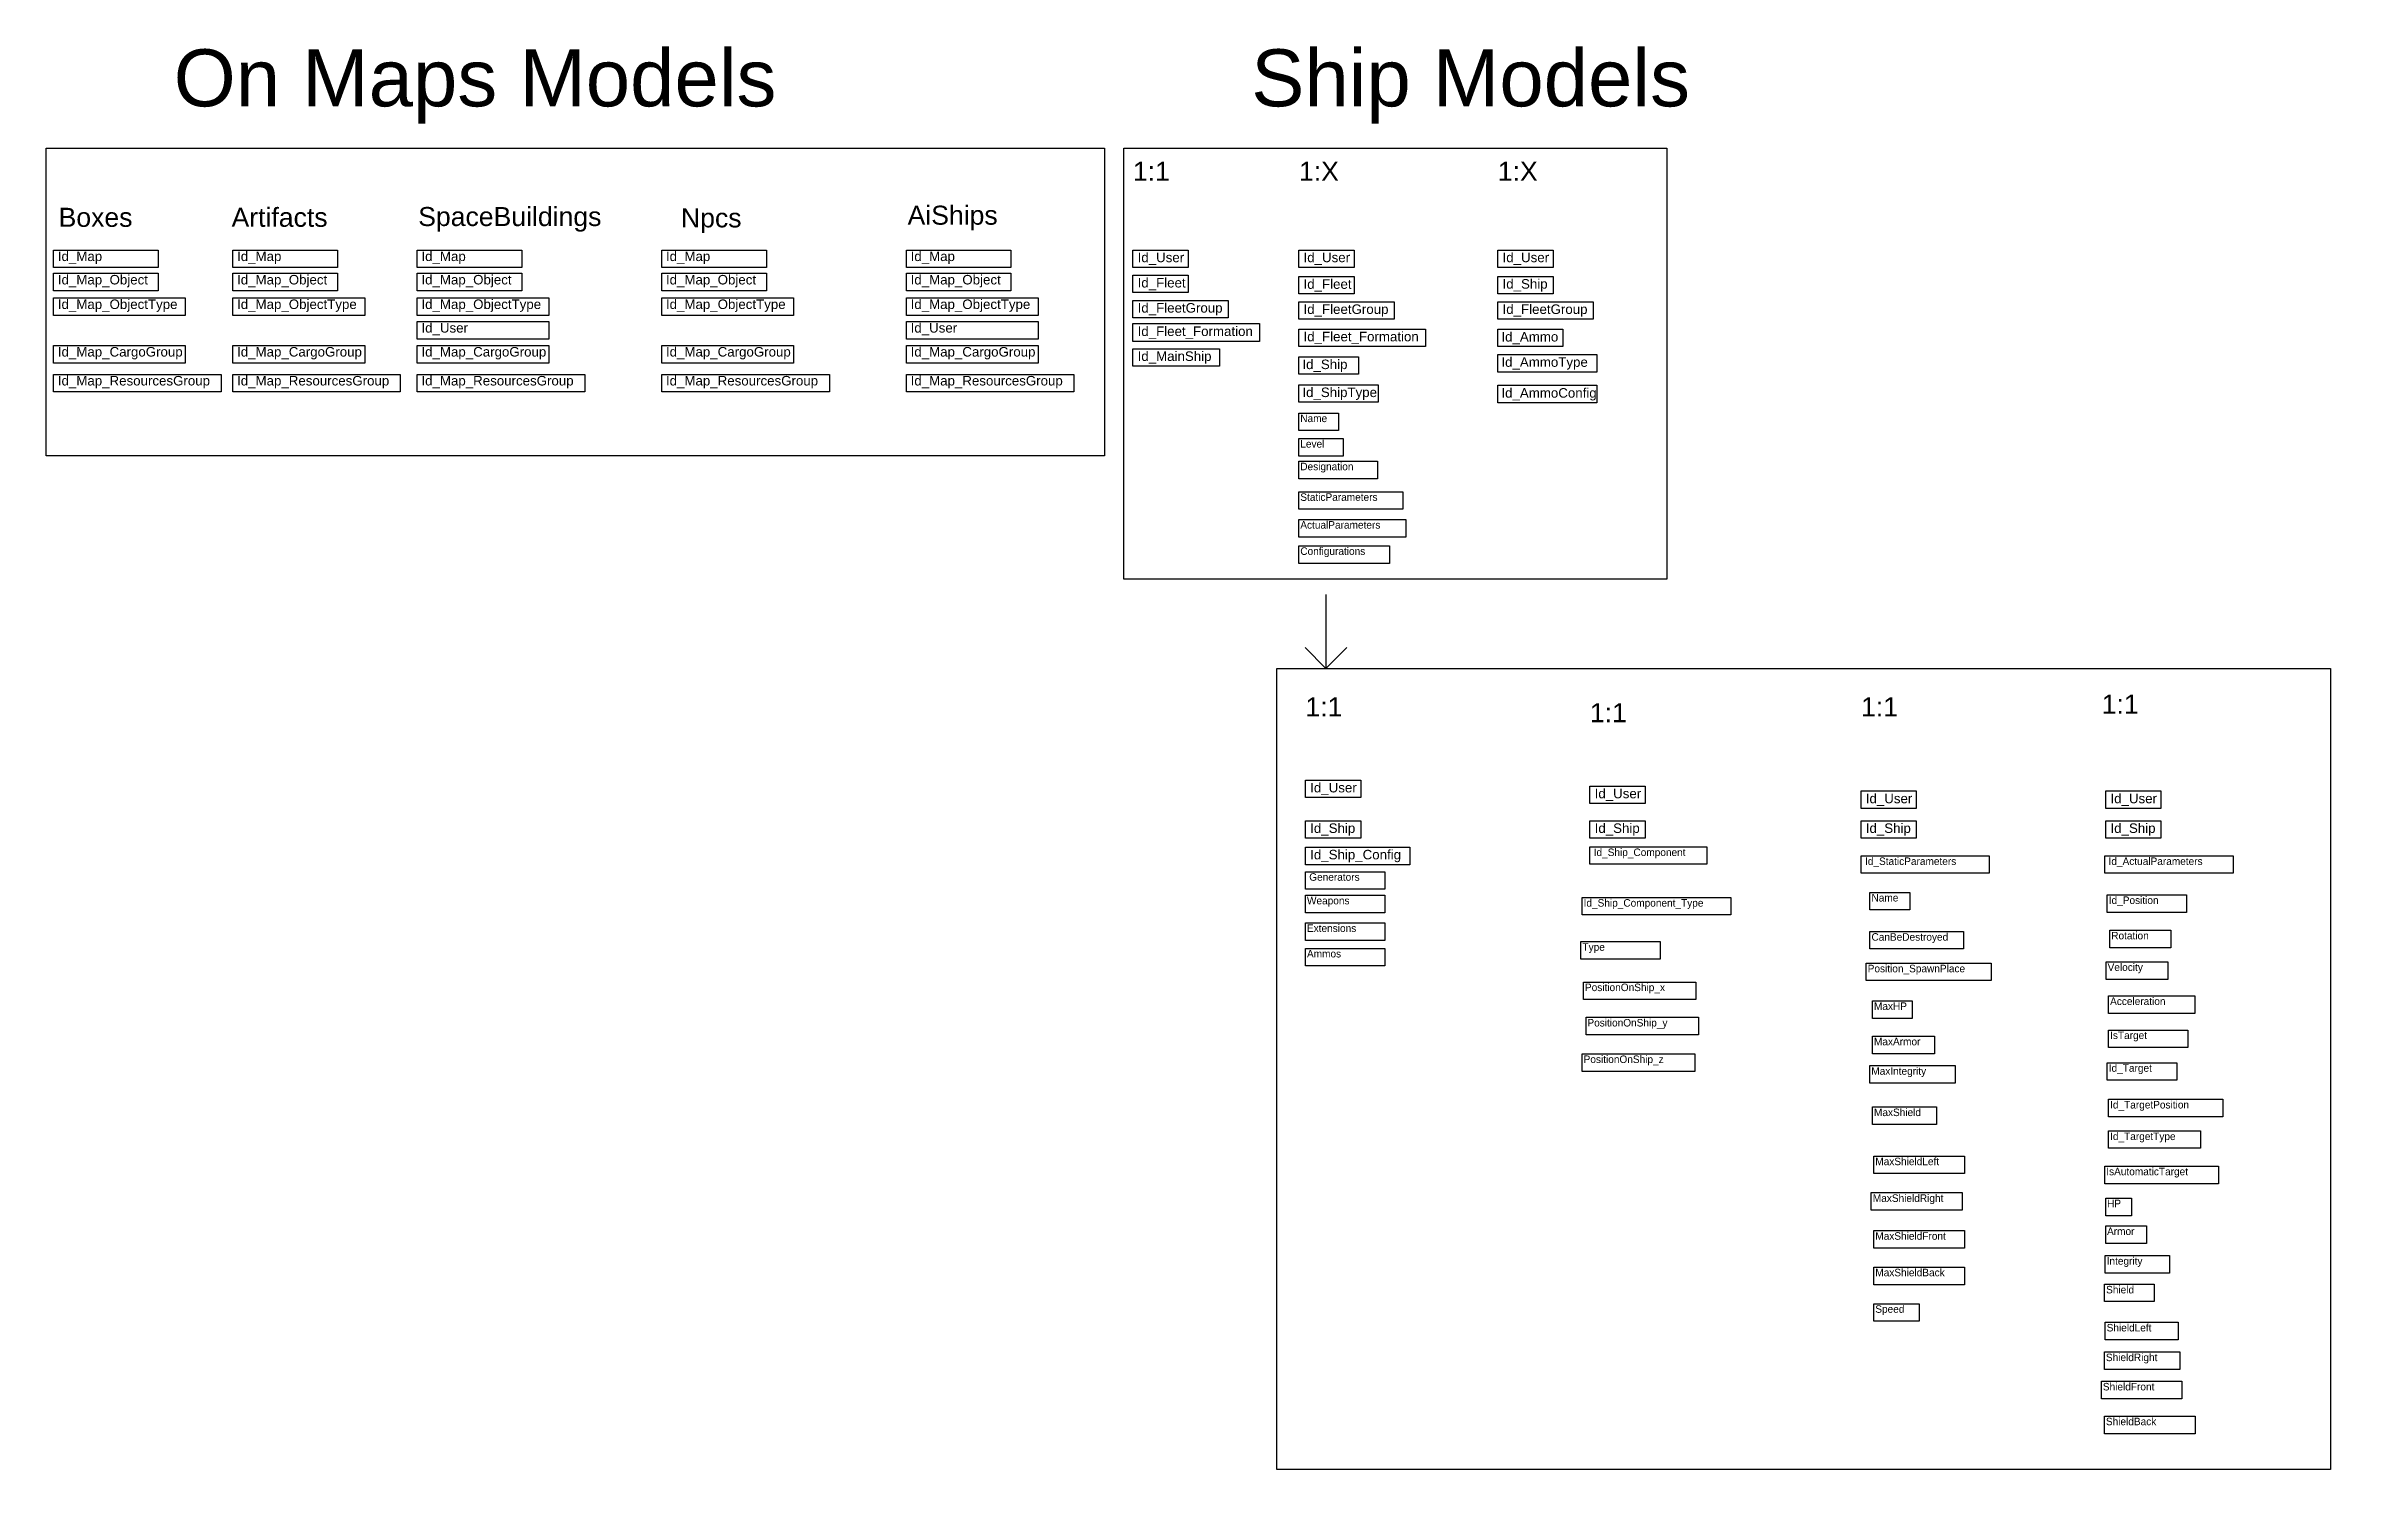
# Model space of a CAD drawing. Header units: millimetres. Extents: x 33057 to 249580, y -15894 to 47997.
# Drawn here: x 57313 to 69482, y 5207 to 12689 of the extents above; entities that cross this region are included whole.
import ezdxf

# ---------------------------------------------------------------- set-up
doc = ezdxf.new("R2010")
doc.units = ezdxf.units.MM
doc.layers.add('Obrys', color=253, linetype='Continuous', lineweight=30)
doc.layers.add('základní', color=4, linetype='Continuous')
doc.styles.get("Standard").update_dxf_attribs({"font": 'arial.ttf'})

msp = doc.modelspace()

# ---------------------------------------------------------------- texts
at = {"layer": 'Obrys', "color": 114, "true_color": 0x139b48, "attachment_point": 1}
for s, width, heights, insert, char_height in [('On Maps Models', 4460.52, [639], (57983, 12673), 300), ('Ship Models', 4460.52, [639], (63646, 12673), 300), ('Boxes', 383.88, [80.7], (57378, 11840), 100), ('Artifacts', 383.88, [80.7], (58287, 11840), 100), ('SpaceBuildings', 383.88, [80.7], (59268, 11844), 100), ('Npcs', 383.88, [80.7], (60649, 11837), 100), ('AiShips', 383.88, [80.7], (61840, 11851), 100), ('Id_Map', 383.88, [80.7], (57374, 11610), 50), ('Id_Map', 383.88, [80.7], (58316, 11610), 50), ('Id_Map', 383.88, [80.7], (59285, 11610), 50), ('Id_Map', 383.88, [80.7], (60570, 11610), 50), ('Id_Map', 383.88, [80.7], (61856, 11610), 50), ('Id_Map_Object', 383.88, [80.7], (57374, 11487), 50), ('Id_Map_Object', 383.88, [80.7], (58316, 11487), 50), ('Id_Map_Object', 383.88, [80.7], (59285, 11487), 50), ('Id_Map_Object', 383.88, [80.7], (60570, 11487), 50), ('Id_Map_Object', 383.88, [80.7], (61856, 11487), 50), ('Id_Map_ObjectType', 383.88, [80.7], (57374, 11358), 50), ('Id_Map_ObjectType', 383.88, [80.7], (58316, 11358), 50), ('Id_Map_ObjectType', 383.88, [80.7], (59285, 11358), 50), ('Id_Map_ObjectType', 383.88, [80.7], (60570, 11358), 50), ('Id_Map_ObjectType', 383.88, [80.7], (61856, 11358), 50), ('Id_User', 383.88, [80.7], (59285, 11234), 50), ('Id_User', 383.88, [80.7], (61856, 11234), 50), ('Id_Ammo', 383.88, [80.7], (64961, 11187), 50), ('Id_Ship', 383.88, [80.7], (63915, 11042), 50), ('Id_AmmoType', 383.88, [80.7], (64961, 11054), 50), ('Id_ShipType', 383.88, [80.7], (63915, 10895), 50), ('{\\fCascadia Mono|b0|i0|c238|p49;\\H0.79167x;\\C96;\\c32768;Name}', 383.88, [80.7], (63904, 10753), 50), ('{\\fCascadia Mono|b0|i0|c238|p49;\\H0.79167x;\\C96;\\c32768;Level}', 383.88, [80.7], (63904, 10619), 50), ('{\\fCascadia Mono|b0|i0|c238|p49;\\H0.79167x;\\C96;\\c32768;Designation}', 383.88, [80.7], (63904, 10500), 50), ('{\\fCascadia Mono|b0|i0|c238|p49;\\H0.79167x;\\C96;\\c32768;StaticParameters}', 383.88, [80.7], (63904, 10339), 50), ('{\\fCascadia Mono|b0|i0|c238|p49;\\H0.79167x;\\C96;\\c32768;ActualParameters}', 383.88, [80.7], (63904, 10193), 50), ('{\\fCascadia Mono|b0|i0|c238|p49;\\H0.79167x;\\C96;\\c32768;Configurations}', 383.88, [80.7], (63904, 10055), 50), ('{\\fCascadia Mono|b0|i0|c238|p49;\\H0.79167x;\\C96;\\c32768;Id_Position}', 383.88, [80.7], (68153, 8220), 50), ('{\\fCascadia Mono|b0|i0|c238|p49;\\H0.79167x;\\C96;\\c32768;Extensions}', 383.88, [80.7], (63939, 8073), 50), ('{\\fCascadia Mono|b0|i0|c238|p49;\\H0.79167x;\\C96;\\c32768;Rotation}', 383.88, [80.7], (68166, 8034), 50), ('{\\fCascadia Mono|b0|i0|c238|p49;\\H0.79167x;\\C96;\\c32768;Ammos}', 383.88, [80.7], (63939, 7939), 50), ('{\\fCascadia Mono|b0|i0|c238|p49;\\H0.79167x;\\C96;\\c32768;Type}', 383.88, [80.7], (65387, 7974), 50), ('{\\fCascadia Mono|b0|i0|c238|p49;\\H0.79167x;\\C96;\\c32768;CanBeDestroyed}', 383.88, [80.7], (66906, 8027), 50), ('{\\fCascadia Mono|b0|i0|c238|p49;\\H0.79167x;\\C96;\\c32768;Position_SpawnPlace}', 383.88, [80.7], (66886, 7861), 50), ('{\\fCascadia Mono|b0|i0|c238|p49;\\H0.79167x;\\C96;\\c32768;Velocity}', 383.88, [80.7], (68147, 7868), 50), ('{\\fCascadia Mono|b0|i0|c238|p49;\\H0.79167x;\\C96;\\c32768;PositionOnShip_x}', 383.88, [80.7], (65400, 7762), 50), ('{\\fCascadia Mono|b0|i0|c238|p49;\\H0.79167x;\\C96;\\c32768;Acceleration}', 383.88, [80.7], (68160, 7689), 50), ('{\\fCascadia Mono|b0|i0|c238|p49;\\H0.79167x;\\C96;\\c32768;PositionOnShip_y}', 383.88, [80.7], (65413, 7576), 50), ('{\\fCascadia Mono|b0|i0|c238|p49;\\H0.79167x;\\C96;\\c32768;MaxHP}', 383.88, [80.7], (66919, 7663), 50), ('{\\fCascadia Mono|b0|i0|c238|p49;\\H0.79167x;\\C96;\\c32768;MaxArmor}', 436.59, [80.7], (66919, 7477), 50), ('{\\fCascadia Mono|b0|i0|c238|p49;\\H0.79167x;\\C96;\\c32768;IsTarget}', 383.88, [80.7], (68160, 7510), 50), ('{\\fCascadia Mono|b0|i0|c238|p49;\\H0.79167x;\\C96;\\c32768;PositionOnShip_z}', 383.88, [80.7], (65393, 7384), 50), ('{\\fCascadia Mono|b0|i0|c238|p49;\\H0.79167x;\\C96;\\c32768;MaxIntegrity}', 383.88, [80.7], (66905, 7322), 50), ('{\\fCascadia Mono|b0|i0|c238|p49;\\H0.79167x;\\C96;\\c32768;Id_Target}', 383.88, [80.7], (68153, 7338), 50), ('{\\fCascadia Mono|b0|i0|c238|p49;\\H0.79167x;\\C96;\\c32768;MaxShield}', 383.88, [80.7], (66919, 7105), 50), ('{\\fCascadia Mono|b0|i0|c238|p49;\\H0.79167x;\\C96;\\c32768;Id_TargetPosition}', 383.88, [80.7], (68160, 7145), 50), ('{\\fCascadia Mono|b0|i0|c238|p49;\\H0.79167x;\\C96;\\c32768;Id_TargetType}', 383.88, [80.7], (68160, 6979), 50), ('{\\fCascadia Mono|b0|i0|c238|p49;\\H0.79167x;\\C96;\\c32768;MaxShieldLeft}', 383.88, [80.7], (66926, 6847), 50), ('{\\fCascadia Mono|b0|i0|c238|p49;\\H0.79167x;\\C96;\\c32768;IsAutomaticTarget}', 383.88, [80.7], (68140, 6794), 50), ('{\\fCascadia Mono|b0|i0|c238|p49;\\H0.79167x;\\C96;\\c32768;MaxShieldRight}', 383.88, [80.7], (66913, 6654), 50), ('{\\fCascadia Mono|b0|i0|c238|p49;\\H0.79167x;\\C96;\\c32768;HP}', 383.88, [80.7], (68144, 6626), 50), ('{\\fCascadia Mono|b0|i0|c238|p49;\\H0.79167x;\\C96;\\c32768;MaxShieldFront}', 383.88, [80.7], (66926, 6455), 50), ('{\\fCascadia Mono|b0|i0|c238|p49;\\H0.79167x;\\C96;\\c32768;Armor}', 383.88, [80.7], (68144, 6480), 50), ('{\\fCascadia Mono|b0|i0|c238|p49;\\H0.79167x;\\C96;\\c32768;MaxShieldBack}', 383.88, [80.7], (66926, 6263), 50), ('{\\fCascadia Mono|b0|i0|c238|p49;\\H0.79167x;\\C96;\\c32768;Integrity}', 383.88, [80.7], (68142, 6324), 50), ('{\\fCascadia Mono|b0|i0|c238|p49;\\H0.79167x;\\C96;\\c32768;Shield}', 383.88, [80.7], (68139, 6173), 50), ('{\\fCascadia Mono|b0|i0|c238|p49;\\H0.79167x;\\C96;\\c32768;Speed}', 383.88, [80.7], (66926, 6071), 50), ('{\\fCascadia Mono|b0|i0|c238|p49;\\H0.79167x;\\C96;\\c32768;ShieldLeft}', 383.88, [80.7], (68142, 5973), 50), ('{\\fCascadia Mono|b0|i0|c238|p49;\\H0.79167x;\\C96;\\c32768;ShieldRight}', 383.88, [80.7], (68138, 5817), 50), ('{\\fCascadia Mono|b0|i0|c238|p49;\\H0.79167x;\\C96;\\c32768;ShieldFront}', 383.88, [80.7], (68122, 5663), 50), ('{\\fCascadia Mono|b0|i0|c238|p49;\\H0.79167x;\\C96;\\c32768;ShieldBack}', 383.88, [80.7], (68138, 5480), 50)]:
    msp.add_mtext_dynamic_manual_height_columns(s, width=width, gutter_width=12.5, heights=heights, dxfattribs=dict(at, insert=insert, char_height=char_height))
at = {"layer": 'Obrys', "color": 252, "true_color": 0x939598, "char_height": 100, "attachment_point": 1}
for s, insert in [('1:1', (63024, 12082)), ('1:X', (63897, 12082)), ('1:X', (64942, 12082)), ('1:1', (63931, 9267)), ('1:1', (66851, 9267)), ('1:1', (68116, 9281)), ('1:1', (65426, 9236))]:
    msp.add_mtext_dynamic_manual_height_columns(s, width=255.44, gutter_width=12.5, heights=[81.4], dxfattribs=dict(at, insert=insert))
at = {"layer": 'Obrys', "color": 52, "true_color": 0xc8c92d, "char_height": 50, "attachment_point": 1}
for s, insert in [('Id_User', (63049, 11604)), ('Id_User', (63921, 11604)), ('Id_User', (64967, 11604)), ('Id_Map_CargoGroup', (57374, 11108)), ('Id_Map_CargoGroup', (58316, 11108)), ('Id_Map_CargoGroup', (59285, 11108)), ('Id_Map_CargoGroup', (60570, 11108)), ('Id_Map_CargoGroup', (61856, 11108)), ('Id_Map_ResourcesGroup', (57374, 10956)), ('Id_Map_ResourcesGroup', (58316, 10956)), ('Id_Map_ResourcesGroup', (59285, 10956)), ('Id_Map_ResourcesGroup', (60570, 10956)), ('Id_Map_ResourcesGroup', (61856, 10956)), ('Id_User', (63956, 8817)), ('Id_User', (65451, 8786)), ('Id_User', (66876, 8760)), ('Id_User', (68162, 8760))]:
    msp.add_mtext_dynamic_manual_height_columns(s, width=383.88, gutter_width=12.5, heights=[80.7], dxfattribs=dict(at, insert=insert))
at = {"layer": 'Obrys', "color": 3, "char_height": 50, "attachment_point": 1}
for s, insert in [('Id_Fleet', (63049, 11471)), ('Id_Fleet', (63921, 11464)), ('Id_Ship', (64967, 11465)), ('Id_FleetGroup', (63049, 11339)), ('Id_FleetGroup', (63921, 11332)), ('Id_FleetGroup', (64967, 11332)), ('Id_Fleet_Formation', (63049, 11216)), ('Id_MainShip', (63049, 11085)), ('Id_Fleet_Formation', (63921, 11188)), ('Id_Ship', (63956, 8604)), ('Id_Ship', (65451, 8604)), ('Id_Ship', (66876, 8604)), ('Id_Ship', (68162, 8604)), ('Id_Ship_Config', (63956, 8465)), ('{\\fCascadia Mono|b0|i0|c238|p49;\\H0.79167x;\\C96;\\c32768;Id_Ship_Component}', (65446, 8472)), ('{\\fCascadia Mono|b0|i0|c238|p49;\\H0.79167x;\\C96;\\c32768;Id_StaticParameters}', (66872, 8425)), ('{\\fCascadia Mono|b0|i0|c238|p49;\\H0.79167x;\\C96;\\c32768;Id_ActualParameters}', (68152, 8425))]:
    msp.add_mtext_dynamic_manual_height_columns(s, width=383.88, gutter_width=12.5, heights=[80.7], dxfattribs=dict(at, insert=insert))
at = {"layer": 'Obrys', "color": 215, "true_color": 0xa953a0, "insert": (64961, 10892), "char_height": 50, "attachment_point": 1}
msp.add_mtext_dynamic_manual_height_columns('Id_AmmoConfig', width=383.88, gutter_width=12.5, heights=[80.7], dxfattribs=at)
at = {"layer": 'Obrys', "color": 30, "true_color": 0xf8991e, "char_height": 50, "attachment_point": 1}
for s, insert in [('{\\fCascadia Mono|b0|i0|c238|p49;\\H0.79167x;\\C96;\\c32768;Generators}', (63951, 8342)), ('{\\fCascadia Mono|b0|i0|c238|p49;\\H0.79167x;\\C96;\\c32768;Weapons}', (63939, 8218)), ('{\\fCascadia Mono|b0|i0|c238|p49;\\H0.79167x;\\C96;\\c32768;Id_Ship_Component_Type}', (65393, 8206)), ('{\\fCascadia Mono|b0|i0|c238|p49;\\H0.79167x;\\C96;\\c32768;Name}', (66906, 8233))]:
    msp.add_mtext_dynamic_manual_height_columns(s, width=383.88, gutter_width=12.5, heights=[80.7], dxfattribs=dict(at, insert=insert))

# ---------------------------------------------------------------- linework, layer by layer
at = {"layer": 'základní', "color": 215, "lineweight": 30, "true_color": 0xa953a0}
for p, q in [((64039, 9807), (64039, 9419)), ((64039, 9419), (63929, 9529)), ((64039, 9419), (64149, 9529))]:
    msp.add_line(p, q, dxfattribs=at)
for points in [[(57313, 12154), (62875, 12154), (62875, 10536), (57313, 10536)], [(64942, 10907), (65463, 10907), (65463, 10815), (64942, 10815)], [(63780, 9419), (69318, 9419), (69318, 5207), (63780, 5207)]]:
    msp.add_lwpolyline(points, close=True, dxfattribs=at)
at = {"layer": 'základní', "color": 9, "lineweight": 30, "true_color": 0xafd9aa}
msp.add_lwpolyline([(62976, 12154), (65831, 12154), (65831, 9887), (62976, 9887)], close=True, dxfattribs=at)
at = {"layer": 'základní', "color": 31, "lineweight": 30, "true_color": 0xfecc66}
for points in [[(57352, 11618), (57901, 11618), (57901, 11526), (57352, 11526)], [(58294, 11618), (58844, 11618), (58844, 11526), (58294, 11526)], [(59263, 11618), (59812, 11618), (59812, 11526), (59263, 11526)], [(60549, 11618), (61098, 11618), (61098, 11526), (60549, 11526)], [(61834, 11618), (62383, 11618), (62383, 11526), (61834, 11526)], [(57352, 11496), (57901, 11496), (57901, 11403), (57352, 11403)], [(58294, 11496), (58844, 11496), (58844, 11403), (58294, 11403)], [(59263, 11496), (59812, 11496), (59812, 11403), (59263, 11403)], [(60549, 11496), (61098, 11496), (61098, 11403), (60549, 11403)], [(61834, 11496), (62383, 11496), (62383, 11403), (61834, 11403)], [(57352, 11366), (58044, 11366), (58044, 11274), (57352, 11274)], [(58294, 11366), (58987, 11366), (58987, 11274), (58294, 11274)], [(59263, 11366), (59955, 11366), (59955, 11274), (59263, 11274)], [(60549, 11366), (61241, 11366), (61241, 11274), (60549, 11274)], [(61834, 11366), (62526, 11366), (62526, 11274), (61834, 11274)], [(59263, 11242), (59955, 11242), (59955, 11150), (59263, 11150)], [(61834, 11242), (62526, 11242), (62526, 11150), (61834, 11150)]]:
    msp.add_lwpolyline(points, close=True, dxfattribs=at)
at = {"layer": 'základní', "color": 52, "lineweight": 30, "true_color": 0xc8c92d}
for points in [[(63024, 11618), (63314, 11618), (63314, 11526), (63024, 11526)], [(63897, 11618), (64187, 11618), (64187, 11526), (63897, 11526)], [(64942, 11618), (65233, 11618), (65233, 11526), (64942, 11526)], [(57352, 11116), (58044, 11116), (58044, 11024), (57352, 11024)], [(58294, 11116), (58987, 11116), (58987, 11024), (58294, 11024)], [(59263, 11116), (59955, 11116), (59955, 11024), (59263, 11024)], [(60549, 11116), (61241, 11116), (61241, 11024), (60549, 11024)], [(61834, 11116), (62526, 11116), (62526, 11024), (61834, 11024)], [(57352, 10964), (58232, 10964), (58232, 10872), (57352, 10872)], [(58294, 10964), (59174, 10964), (59174, 10872), (58294, 10872)], [(59263, 10964), (60143, 10964), (60143, 10872), (59263, 10872)], [(60549, 10964), (61429, 10964), (61429, 10872), (60549, 10872)], [(61834, 10964), (62714, 10964), (62714, 10872), (61834, 10872)], [(63931, 8832), (64222, 8832), (64222, 8740), (63931, 8740)], [(65426, 8800), (65717, 8800), (65717, 8708), (65426, 8708)], [(66851, 8775), (67141, 8775), (67141, 8683), (66851, 8683)], [(68137, 8775), (68427, 8775), (68427, 8683), (68137, 8683)]]:
    msp.add_lwpolyline(points, close=True, dxfattribs=at)
at = {"layer": 'základní', "color": 30, "lineweight": 30, "true_color": 0xf8991e}
for points in [[(63024, 11486), (63314, 11486), (63314, 11394), (63024, 11394)], [(63024, 11353), (63525, 11353), (63525, 11261), (63024, 11261)], [(63897, 11346), (64398, 11346), (64398, 11254), (63897, 11254)], [(64942, 11346), (65444, 11346), (65444, 11254), (64942, 11254)], [(64942, 11202), (65283, 11202), (65283, 11110), (64942, 11110)], [(63897, 11057), (64209, 11057), (64209, 10965), (63897, 10965)], [(63931, 8479), (64480, 8479), (64480, 8387), (63931, 8387)], [(65426, 8481), (66040, 8481), (66040, 8389), (65426, 8389)], [(66852, 8434), (67525, 8434), (67525, 8342), (66852, 8342)], [(68132, 8434), (68806, 8434), (68806, 8342), (68132, 8342)]]:
    msp.add_lwpolyline(points, close=True, dxfattribs=at)
at = {"layer": 'základní', "color": 3, "lineweight": 30}
for points in [[(63897, 11479), (64187, 11479), (64187, 11387), (63897, 11387)], [(64942, 11479), (65233, 11479), (65233, 11387), (64942, 11387)], [(63024, 11231), (63689, 11231), (63689, 11138), (63024, 11138)], [(63897, 11202), (64562, 11202), (64562, 11110), (63897, 11110)], [(63024, 11099), (63480, 11099), (63480, 11007), (63024, 11007)], [(63931, 8618), (64222, 8618), (64222, 8526), (63931, 8526)], [(65426, 8618), (65717, 8618), (65717, 8526), (65426, 8526)], [(66851, 8618), (67141, 8618), (67141, 8526), (66851, 8526)], [(68137, 8618), (68427, 8618), (68427, 8526), (68137, 8526)]]:
    msp.add_lwpolyline(points, close=True, dxfattribs=at)
at = {"layer": 'základní', "lineweight": 30}
for points in [[(64942, 11068), (65463, 11068), (65463, 10976), (64942, 10976)], [(63897, 10910), (64313, 10910), (64313, 10818), (63897, 10818)], [(63897, 10761), (64105, 10761), (64105, 10669), (63897, 10669)], [(63897, 10627), (64129, 10627), (64129, 10535), (63897, 10535)], [(63897, 10508), (64310, 10508), (64310, 10416), (63897, 10416)], [(63931, 8350), (64348, 8350), (64348, 8258), (63931, 8258)], [(63931, 8226), (64348, 8226), (64348, 8134), (63931, 8134)], [(65386, 8215), (66166, 8215), (66166, 8123), (65386, 8123)], [(66898, 8241), (67107, 8241), (67107, 8149), (66898, 8149)], [(68145, 8228), (68562, 8228), (68562, 8136), (68145, 8136)], [(63931, 8081), (64348, 8081), (64348, 7989), (63931, 7989)], [(66898, 8036), (67390, 8036), (67390, 7944), (66898, 7944)], [(68159, 8042), (68479, 8042), (68479, 7950), (68159, 7950)], [(63931, 7947), (64348, 7947), (64348, 7855), (63931, 7855)], [(65379, 7983), (65796, 7983), (65796, 7891), (65379, 7891)], [(66878, 7870), (67535, 7870), (67535, 7778), (66878, 7778)], [(68139, 7877), (68463, 7877), (68463, 7784), (68139, 7784)], [(65392, 7770), (65983, 7770), (65983, 7678), (65392, 7678)], [(66911, 7671), (67120, 7671), (67120, 7579), (66911, 7579)], [(68152, 7697), (68605, 7697), (68605, 7605), (68152, 7605)], [(65406, 7585), (65997, 7585), (65997, 7493), (65406, 7493)], [(66911, 7485), (67238, 7485), (67238, 7393), (66911, 7393)], [(68152, 7518), (68569, 7518), (68569, 7426), (68152, 7426)], [(65386, 7392), (65977, 7392), (65977, 7300), (65386, 7300)], [(66897, 7331), (67346, 7331), (67346, 7238), (66897, 7238)], [(68145, 7346), (68511, 7346), (68511, 7254), (68145, 7254)], [(66911, 7114), (67248, 7114), (67248, 7022), (66911, 7022)], [(68152, 7154), (68752, 7154), (68752, 7061), (68152, 7061)], [(68152, 6988), (68636, 6988), (68636, 6896), (68152, 6896)], [(66918, 6855), (67395, 6855), (67395, 6763), (66918, 6763)], [(68132, 6802), (68730, 6802), (68730, 6710), (68132, 6710)], [(66905, 6663), (67382, 6663), (67382, 6571), (66905, 6571)], [(68137, 6634), (68272, 6634), (68272, 6542), (68137, 6542)], [(66918, 6464), (67395, 6464), (67395, 6372), (66918, 6372)], [(68137, 6488), (68352, 6488), (68352, 6396), (68137, 6396)], [(68134, 6332), (68473, 6332), (68473, 6240), (68134, 6240)], [(66918, 6271), (67395, 6271), (67395, 6179), (66918, 6179)], [(68131, 6182), (68392, 6182), (68392, 6090), (68131, 6090)], [(66918, 6079), (67156, 6079), (67156, 5987), (66918, 5987)], [(68134, 5982), (68517, 5982), (68517, 5889), (68134, 5889)], [(68131, 5826), (68527, 5826), (68527, 5734), (68131, 5734)], [(68114, 5672), (68537, 5672), (68537, 5580), (68114, 5580)], [(68131, 5488), (68607, 5488), (68607, 5396), (68131, 5396)]]:
    msp.add_lwpolyline(points, close=True, dxfattribs=at)
at = {"layer": 'základní', "color": 61, "lineweight": 30, "true_color": 0xe5e878}
for points in [[(63897, 10347), (64443, 10347), (64443, 10255), (63897, 10255)], [(63897, 10201), (64458, 10201), (64458, 10109), (63897, 10109)]]:
    msp.add_lwpolyline(points, close=True, dxfattribs=at)
at = {"layer": 'základní', "color": 217, "lineweight": 30, "true_color": 0x93278f}
msp.add_lwpolyline([(63897, 10063), (64373, 10063), (64373, 9971), (63897, 9971)], close=True, dxfattribs=at)

msp.set_redraw_order([(e.dxf.handle, doc.entitydb.next_handle()) for e in msp.query("TEXT MTEXT ATTDEF DIMENSION ARC_DIMENSION")])  # texts and dimensions are drawn at this point

doc.saveas('drawing.dxf')
